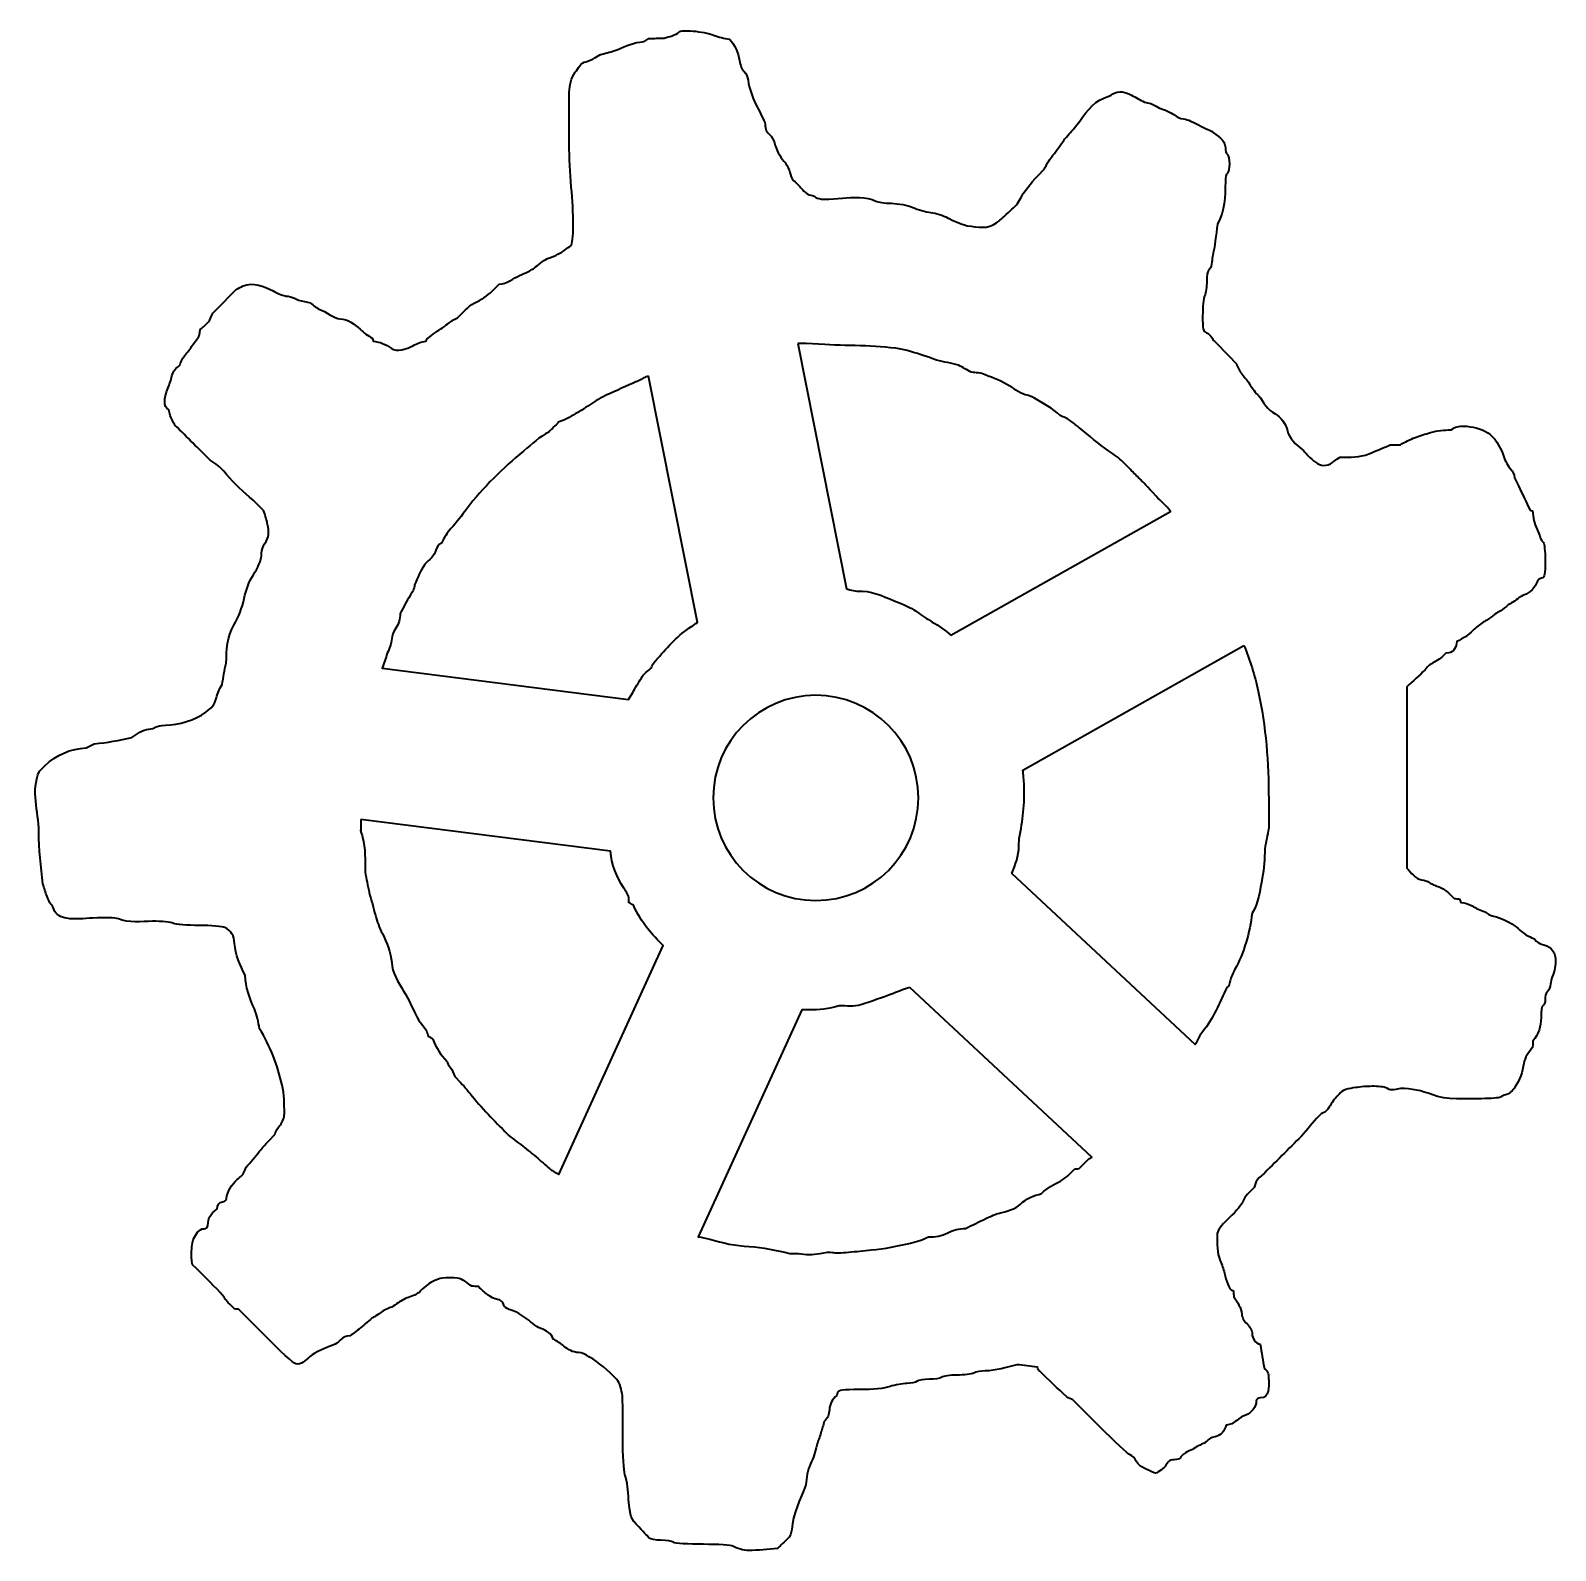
# Model space of a CAD drawing. Header units: centimetres. Extents: x -5.4 to 5.4, y -5.4 to 5.4.
import ezdxf

# ---------------------------------------------------------------- set-up
doc = ezdxf.new("R2010")
doc.units = ezdxf.units.CM
doc.header["$MEASUREMENT"] = 0
doc.layers.add('Layer 1', color=7, linetype='Continuous')

msp = doc.modelspace()

# ---------------------------------------------------------------- linework, layer by layer
at = {"layer": 'Layer 1', "lineweight": 35}
for points, knots in [([(-0.58167, 5.36506), (-0.61305, 5.37674), (-0.67861, 5.38958), (-0.72737, 5.3936), (-0.72737, 5.3936), (-0.77614, 5.39762), (-0.82064, 5.3954), (-0.82633, 5.38863), (-0.82633, 5.38863), (-0.84826, 5.36249), (-0.90017, 5.35462), (-0.93166, 5.34386), (-0.93166, 5.34386), (-0.9678, 5.34273), (-1.00394, 5.3416), (-1.04011, 5.34047), (-1.04011, 5.34047), (-1.06033, 5.32576), (-1.07993, 5.31691), (-1.10562, 5.31458), (-1.10562, 5.31458), (-1.16635, 5.30911), (-1.22699, 5.2768), (-1.28319, 5.25447), (-1.28319, 5.25447), (-1.31835, 5.24469), (-1.35356, 5.23492), (-1.38875, 5.22515), (-1.38875, 5.22515), (-1.38875, 5.22515), (-1.42386, 5.20317), (-1.42386, 5.20317), (-1.42386, 5.20317), (-1.44313, 5.19111), (-1.47191, 5.17901), (-1.48779, 5.17626), (-1.48779, 5.17626), (-1.52613, 5.16969), (-1.54158, 5.12793), (-1.56375, 5.10066), (-1.56375, 5.10066), (-1.59592, 5.06111), (-1.60021, 5.0084), (-1.60693, 4.96), (-1.60693, 4.96), (-1.60693, 4.83794), (-1.60693, 4.71588), (-1.60693, 4.59382), (-1.60693, 4.59382), (-1.60592, 4.49039), (-1.60127, 4.38935), (-1.5915, 4.28623), (-1.5915, 4.28623), (-1.58275, 4.19391), (-1.57764, 4.10378), (-1.57764, 4.01103), (-1.57764, 4.01103), (-1.57764, 3.93734), (-1.58423, 3.87786), (-1.59307, 3.8719), (-1.59307, 3.8719), (-1.60653, 3.86279), (-1.61942, 3.85302), (-1.63228, 3.84304), (-1.63228, 3.84304), (-1.66588, 3.81704), (-1.70599, 3.79703), (-1.74605, 3.78324), (-1.74605, 3.78324), (-1.78335, 3.7704), (-1.81468, 3.74334), (-1.84455, 3.71858), (-1.84455, 3.71858), (-1.87887, 3.69014), (-1.91924, 3.67759), (-1.95843, 3.65797), (-1.95843, 3.65797), (-1.98073, 3.64682), (-2.00214, 3.63479), (-2.0236, 3.62213), (-2.0236, 3.62213), (-2.04952, 3.60678), (-2.07466, 3.5998), (-2.10405, 3.59768), (-2.10405, 3.59768), (-2.12064, 3.58219), (-2.13625, 3.56583), (-2.152, 3.54946), (-2.152, 3.54946), (-2.18904, 3.5109), (-2.23275, 3.48497), (-2.28066, 3.46101), (-2.28066, 3.46101), (-2.32596, 3.43837), (-2.36332, 3.39124), (-2.40028, 3.35687), (-2.40028, 3.35687), (-2.42407, 3.3452), (-2.44682, 3.33289), (-2.46746, 3.31599), (-2.46746, 3.31599), (-2.48072, 3.30509), (-2.50379, 3.28865), (-2.51871, 3.27937), (-2.51871, 3.27937), (-2.55332, 3.25789), (-2.58446, 3.23111), (-2.616, 3.20546), (-2.616, 3.20546), (-2.6184, 3.20119), (-2.62081, 3.19689), (-2.62319, 3.19259), (-2.62319, 3.19259), (-2.6569, 3.18849), (-2.68606, 3.17534), (-2.71606, 3.15921), (-2.71606, 3.15921), (-2.75525, 3.13815), (-2.8311, 3.11123), (-2.87092, 3.14249), (-2.87092, 3.14249), (-2.90715, 3.171), (-2.95167, 3.18765), (-2.9975, 3.191), (-2.9975, 3.191), (-2.99948, 3.19837), (-3.00149, 3.20571), (-3.0035, 3.21305), (-3.0035, 3.21305), (-3.03722, 3.22991), (-3.06266, 3.25048), (-3.09081, 3.27633), (-3.09081, 3.27633), (-3.13173, 3.31387), (-3.17491, 3.34961), (-3.23421, 3.35116), (-3.23421, 3.35116), (-3.25034, 3.35158), (-3.28261, 3.36443), (-3.30593, 3.3797), (-3.30593, 3.3797), (-3.32925, 3.39497), (-3.35892, 3.4111), (-3.37183, 3.41554), (-3.37183, 3.41554), (-3.39945, 3.42503), (-3.4214, 3.445), (-3.44362, 3.46317), (-3.44362, 3.46317), (-3.47146, 3.46952), (-3.49929, 3.47587), (-3.52716, 3.48222), (-3.52716, 3.48222), (-3.52716, 3.48222), (-3.55644, 3.49686), (-3.55644, 3.49686), (-3.55644, 3.49686), (-3.57256, 3.50493), (-3.59892, 3.51185), (-3.61504, 3.51227), (-3.61504, 3.51227), (-3.63112, 3.5127), (-3.67332, 3.52917), (-3.7087, 3.54889), (-3.7087, 3.54889), (-3.77217, 3.5842), (-3.85045, 3.612), (-3.92107, 3.58473), (-3.92107, 3.58473), (-3.93698, 3.5768), (-3.95289, 3.56882), (-3.9688, 3.56089), (-3.9688, 3.56089), (-4.02422, 3.50434), (-4.07961, 3.44778), (-4.13503, 3.3912), (-4.13503, 3.3912), (-4.1454, 3.37046), (-4.15577, 3.34968), (-4.16618, 3.32893), (-4.16618, 3.32893), (-4.18573, 3.31077), (-4.20527, 3.2926), (-4.22481, 3.27443), (-4.22481, 3.27443), (-4.22481, 3.27443), (-4.22753, 3.25305), (-4.22753, 3.25305), (-4.22753, 3.25305), (-4.23148, 3.2213), (-4.25399, 3.1988), (-4.27258, 3.17311), (-4.27258, 3.17311), (-4.29061, 3.14743), (-4.30913, 3.12228), (-4.32917, 3.09815), (-4.32917, 3.09815), (-4.3492, 3.07395), (-4.36088, 3.04975), (-4.371, 3.02054), (-4.371, 3.02054), (-4.39676, 3.00025), (-4.41951, 2.98039), (-4.42639, 2.9461), (-4.42639, 2.9461), (-4.43274, 2.91424), (-4.44322, 2.88652), (-4.45567, 2.85643), (-4.45567, 2.85643), (-4.46777, 2.82725), (-4.47765, 2.7852), (-4.47765, 2.76304), (-4.47765, 2.76304), (-4.47765, 2.73531), (-4.47073, 2.71837), (-4.44837, 2.7044), (-4.44837, 2.7044), (-4.44837, 2.7044), (-4.44103, 2.67514), (-4.44103, 2.67514), (-4.44103, 2.67514), (-4.43359, 2.64543), (-4.41796, 2.61958), (-4.4024, 2.59365), (-4.4024, 2.59365), (-4.31957, 2.5112), (-4.23674, 2.42876), (-4.15387, 2.34634), (-4.15387, 2.34634), (-4.15387, 2.34634), (-4.12537, 2.32843), (-4.12537, 2.32843), (-4.12537, 2.32843), (-4.08945, 2.30584), (-4.06578, 2.27684), (-4.03826, 2.24461), (-4.03826, 2.24461), (-3.98045, 2.1768), (-3.91793, 2.11975), (-3.84939, 2.06303), (-3.84939, 2.06303), (-3.84939, 2.06303), (-3.84784, 2.06152), (-3.84784, 2.06152), (-3.84784, 2.06152), (-3.83563, 2.0493), (-3.82342, 2.0371), (-3.81125, 2.0249), (-3.81125, 2.0249), (-3.81125, 2.0249), (-3.77615, 1.98979), (-3.77615, 1.98979), (-3.77615, 1.98979), (-3.76416, 1.95722), (-3.75502, 1.92523), (-3.74687, 1.89139), (-3.74687, 1.89139), (-3.73442, 1.83964), (-3.73639, 1.79614), (-3.76807, 1.75241), (-3.76807, 1.75241), (-3.77971, 1.73629), (-3.78959, 1.70661), (-3.79001, 1.68647), (-3.79001, 1.68647), (-3.79118, 1.63123), (-3.81827, 1.5794), (-3.84784, 1.53426), (-3.84784, 1.53426), (-3.88139, 1.48298), (-3.9004, 1.42514), (-3.91299, 1.3658), (-3.91299, 1.3658), (-3.92689, 1.30029), (-3.95328, 1.23321), (-3.98701, 1.17538), (-3.98701, 1.17538), (-4.03664, 1.09013), (-4.03774, 1.00155), (-4.04035, 0.90651), (-4.04035, 0.90651), (-4.05456, 0.85618), (-4.06155, 0.8053), (-4.06941, 0.75355), (-4.06941, 0.75355), (-4.09002, 0.72521), (-4.1012, 0.69431), (-4.11023, 0.66023), (-4.11023, 0.66023), (-4.12459, 0.60589), (-4.14593, 0.58909), (-4.18671, 0.55789), (-4.18671, 0.55789), (-4.2608, 0.50124), (-4.38053, 0.46748), (-4.47232, 0.46518), (-4.47232, 0.46518), (-4.50245, 0.46441), (-4.53381, 0.45857), (-4.542, 0.45214), (-4.542, 0.45214), (-4.55018, 0.44571), (-4.57233, 0.43904), (-4.59124, 0.43732), (-4.59124, 0.43732), (-4.63552, 0.4333), (-4.67446, 0.40226), (-4.71045, 0.37869), (-4.71045, 0.37869), (-4.79963, 0.35639), (-4.88571, 0.3431), (-4.97715, 0.33321), (-4.97715, 0.33321), (-4.99669, 0.32344), (-5.01624, 0.31368), (-5.03574, 0.30394), (-5.03574, 0.30394), (-5.14426, 0.30164), (-5.25027, 0.25293), (-5.32799, 0.17792), (-5.32799, 0.17792), (-5.32799, 0.17792), (-5.36736, 0.13993), (-5.36736, 0.13993), (-5.36736, 0.13993), (-5.43008, -0.00461), (-5.37109, -0.14251), (-5.37109, -0.29169), (-5.37109, -0.29169), (-5.37109, -0.41572), (-5.35494, -0.53793), (-5.34178, -0.66123), (-5.34178, -0.66123), (-5.33247, -0.69118), (-5.32276, -0.72095), (-5.3125, -0.75063), (-5.3125, -0.75063), (-5.30389, -0.7755), (-5.29292, -0.79746), (-5.28597, -0.80376), (-5.28597, -0.80376), (-5.2787, -0.81027), (-5.27069, -0.82419), (-5.26544, -0.83943), (-5.26544, -0.83943), (-5.25097, -0.88118), (-5.21464, -0.89716), (-5.17294, -0.90483), (-5.17294, -0.90483), (-5.1118, -0.91605), (-5.04971, -0.90689), (-4.9878, -0.90338), (-4.9878, -0.90338), (-4.90017, -0.8984), (-4.82655, -0.90107), (-4.80626, -0.90994), (-4.80626, -0.90994), (-4.73507, -0.94105), (-4.64, -0.92637), (-4.56401, -0.92637), (-4.56401, -0.92637), (-4.49956, -0.92637), (-4.43257, -0.93298), (-4.4151, -0.94105), (-4.4151, -0.94105), (-4.39767, -0.9491), (-4.31527, -0.95568), (-4.23201, -0.95568), (-4.23201, -0.95568), (-4.14875, -0.95568), (-4.06687, -0.96275), (-4.05005, -0.9714), (-4.05005, -0.9714), (-4.00436, -0.99479), (-3.98503, -1.03024), (-3.98143, -1.0839), (-3.98143, -1.0839), (-3.97607, -1.1637), (-3.94199, -1.2376), (-3.90643, -1.30874), (-3.90643, -1.30874), (-3.90491, -1.39666), (-3.87475, -1.46839), (-3.84127, -1.54811), (-3.84127, -1.54811), (-3.82212, -1.59373), (-3.81252, -1.64117), (-3.80392, -1.68953), (-3.80392, -1.68953), (-3.72842, -1.81008), (-3.67515, -1.95049), (-3.64432, -2.08924), (-3.64432, -2.08924), (-3.62915, -2.15753), (-3.62816, -2.22219), (-3.62816, -2.29194), (-3.62816, -2.29194), (-3.62816, -2.31718), (-3.641, -2.35274), (-3.65666, -2.37097), (-3.65666, -2.37097), (-3.67561, -2.39298), (-3.68785, -2.41256), (-3.69642, -2.43976), (-3.69642, -2.43976), (-3.69642, -2.43976), (-3.73629, -2.48209), (-3.73629, -2.48209), (-3.73629, -2.48209), (-3.77238, -2.52038), (-3.77876, -2.52771), (-3.80392, -2.55948), (-3.80392, -2.55948), (-3.83471, -2.59843), (-3.86763, -2.63563), (-3.90036, -2.67294), (-3.90036, -2.67294), (-3.90036, -2.67294), (-3.90812, -2.69537), (-3.90812, -2.69537), (-3.90812, -2.69537), (-3.91822, -2.72448), (-3.93966, -2.73948), (-3.96242, -2.76022), (-3.96242, -2.76022), (-4.00165, -2.79599), (-4.03445, -2.8419), (-4.03841, -2.89558), (-4.03841, -2.89558), (-4.03932, -2.9081), (-4.0522, -2.91834), (-4.06698, -2.91834), (-4.06698, -2.91834), (-4.09577, -2.91834), (-4.10067, -2.94583), (-4.10607, -2.96768), (-4.10607, -2.96768), (-4.10607, -2.96768), (-4.13807, -2.99739), (-4.13807, -2.99739), (-4.13807, -2.99739), (-4.1562, -3.01425), (-4.17006, -3.04481), (-4.17006, -3.06791), (-4.17006, -3.06791), (-4.17006, -3.0978), (-4.1773, -3.10873), (-4.19705, -3.10873), (-4.19705, -3.10873), (-4.23586, -3.10873), (-4.25745, -3.15167), (-4.27258, -3.1812), (-4.27258, -3.1812), (-4.28066, -3.19689), (-4.28726, -3.24272), (-4.28726, -3.28304), (-4.28726, -3.28304), (-4.28726, -3.32339), (-4.28359, -3.35998), (-4.27914, -3.3644), (-4.27914, -3.3644), (-4.21236, -3.43036), (-4.14678, -3.49764), (-4.08067, -3.56432), (-4.08067, -3.56432), (-4.06292, -3.58765), (-4.04518, -3.61102), (-4.02744, -3.63438), (-4.02744, -3.63438), (-4.01202, -3.64904), (-3.9966, -3.66372), (-3.98119, -3.6784), (-3.98119, -3.6784), (-3.97092, -3.67941), (-3.96065, -3.68044), (-3.95039, -3.68147), (-3.95039, -3.68147), (-3.95039, -3.68147), (-3.76218, -3.87213), (-3.76218, -3.87213), (-3.76218, -3.87213), (-3.65868, -3.97701), (-3.56209, -4.06575), (-3.54752, -4.06935), (-3.54752, -4.06935), (-3.50903, -4.0788), (-3.47569, -4.04088), (-3.44913, -4.01882), (-3.44913, -4.01882), (-3.4051, -3.98236), (-3.33758, -3.95484), (-3.28318, -3.9355), (-3.28318, -3.9355), (-3.26099, -3.92759), (-3.24945, -3.91642), (-3.2327, -3.89962), (-3.2327, -3.89962), (-3.21125, -3.87822), (-3.18973, -3.87134), (-3.16098, -3.87033), (-3.16098, -3.87033), (-3.15509, -3.86547), (-3.14919, -3.86057), (-3.14327, -3.8557), (-3.14327, -3.8557), (-3.11201, -3.83377), (-3.08277, -3.81011), (-3.05416, -3.78466), (-3.05416, -3.78466), (-3.01235, -3.74746), (-3.00741, -3.7437), (-2.98826, -3.73418), (-2.98826, -3.73418), (-2.97686, -3.72849), (-2.95704, -3.71529), (-2.94423, -3.70486), (-2.94423, -3.70486), (-2.92112, -3.68597), (-2.89407, -3.67568), (-2.86651, -3.66531), (-2.86651, -3.66531), (-2.85138, -3.65554), (-2.83621, -3.64576), (-2.82108, -3.63599), (-2.82108, -3.63599), (-2.79398, -3.6162), (-2.76633, -3.60308), (-2.73472, -3.59207), (-2.73472, -3.59207), (-2.70188, -3.58072), (-2.68254, -3.57334), (-2.65862, -3.54741), (-2.65862, -3.54741), (-2.62973, -3.51606), (-2.59901, -3.49394), (-2.56049, -3.47565), (-2.56049, -3.47565), (-2.51371, -3.45351), (-2.45383, -3.45584), (-2.40221, -3.46007), (-2.40221, -3.46007), (-2.36345, -3.46327), (-2.32906, -3.49621), (-2.29686, -3.51727), (-2.29686, -3.51727), (-2.28119, -3.51831), (-2.26553, -3.51934), (-2.24987, -3.52034), (-2.24987, -3.52034), (-2.22949, -3.54072), (-2.20822, -3.5595), (-2.18573, -3.57749), (-2.18573, -3.57749), (-2.1666, -3.59284), (-2.13496, -3.60766), (-2.11546, -3.61046), (-2.11546, -3.61046), (-2.09434, -3.61345), (-2.07696, -3.62774), (-2.07254, -3.64573), (-2.07254, -3.64573), (-2.06299, -3.6846), (-2.0091, -3.68528), (-1.97962, -3.70267), (-1.97962, -3.70267), (-1.94012, -3.72606), (-1.90223, -3.74979), (-1.86733, -3.78003), (-1.86733, -3.78003), (-1.84148, -3.80244), (-1.83185, -3.80861), (-1.80878, -3.81742), (-1.80878, -3.81742), (-1.77163, -3.83157), (-1.72962, -3.85462), (-1.71967, -3.89383), (-1.71967, -3.89383), (-1.69226, -3.90748), (-1.66741, -3.92336), (-1.64355, -3.9428), (-1.64355, -3.9428), (-1.61185, -3.9686), (-1.58158, -3.98696), (-1.54102, -3.98828), (-1.54102, -3.98828), (-1.51171, -3.98924), (-1.49191, -4.00331), (-1.46628, -4.01755), (-1.46628, -4.01755), (-1.39309, -4.05829), (-1.33084, -4.11714), (-1.27157, -4.1764), (-1.27157, -4.1764), (-1.24276, -4.20524), (-1.23715, -4.25557), (-1.22765, -4.29356), (-1.22765, -4.29356), (-1.22596, -4.39468), (-1.22614, -4.49576), (-1.22614, -4.59688), (-1.22614, -4.59688), (-1.22614, -4.71369), (-1.21953, -4.82902), (-1.21146, -4.85318), (-1.21146, -4.85318), (-1.19222, -4.91094), (-1.19018, -4.96978), (-1.18468, -5.03037), (-1.18468, -5.03037), (-1.17285, -5.15999), (-1.1709, -5.16536), (-1.11221, -5.22659), (-1.11221, -5.22659), (-1.06538, -5.27548), (-1.04887, -5.29295), (-1.03839, -5.30496), (-1.03839, -5.30496), (-1.03098, -5.31342), (-0.99347, -5.32036), (-0.95505, -5.32036), (-0.95505, -5.32036), (-0.91668, -5.32036), (-0.87684, -5.32697), (-0.86663, -5.33501), (-0.86663, -5.33501), (-0.85631, -5.34308), (-0.76122, -5.34965), (-0.65424, -5.34965), (-0.65424, -5.34965), (-0.54767, -5.34965), (-0.45356, -5.35512), (-0.44504, -5.36179), (-0.44504, -5.36179), (-0.42091, -5.38076), (-0.36402, -5.39357), (-0.3327, -5.39357), (-0.3327, -5.39357), (-0.26528, -5.39357), (-0.19641, -5.38383), (-0.12918, -5.37893), (-0.12918, -5.37893), (-0.11944, -5.37409), (-0.11161, -5.3629), (-0.10412, -5.35544), (-0.10412, -5.35544), (-0.08457, -5.33591), (-0.07925, -5.33102), (-0.0561, -5.31136), (-0.0561, -5.31136), (-0.04179, -5.29919), (-0.02858, -5.26956), (-0.02684, -5.24548), (-0.02684, -5.24548), (-0.01879, -5.13742), (0.03336, -5.02812), (0.07397, -4.92843), (0.07397, -4.92843), (0.07677, -4.87583), (0.08318, -4.8268), (0.10672, -4.77844), (0.10672, -4.77844), (0.12741, -4.73589), (0.14075, -4.69253), (0.15064, -4.64659), (0.15064, -4.64659), (0.16043, -4.61731), (0.1702, -4.58804), (0.17993, -4.55875), (0.17993, -4.55875), (0.18798, -4.53147), (0.19602, -4.50428), (0.20404, -4.47705), (0.20404, -4.47705), (0.23087, -4.45596), (0.23685, -4.42797), (0.24005, -4.39379), (0.24005, -4.39379), (0.2442, -4.3496), (0.26066, -4.32116), (0.29233, -4.29314), (0.29233, -4.29314), (0.29233, -4.29314), (0.29804, -4.27216), (0.29804, -4.27216), (0.29804, -4.27216), (0.30257, -4.25565), (0.33614, -4.25117), (0.455, -4.25117), (0.455, -4.25117), (0.5476, -4.25117), (0.63121, -4.24295), (0.6706, -4.22996), (0.6706, -4.22996), (0.70603, -4.21829), (0.75966, -4.20813), (0.78977, -4.20739), (0.78977, -4.20739), (0.81993, -4.20662), (0.85264, -4.19969), (0.86245, -4.19196), (0.86245, -4.19196), (0.8723, -4.18424), (0.91148, -4.17794), (0.94955, -4.17794), (0.94955, -4.17794), (0.98765, -4.17794), (1.02721, -4.17132), (1.03742, -4.16328), (1.03742, -4.16328), (1.04769, -4.15521), (1.09656, -4.14865), (1.14606, -4.14865), (1.14606, -4.14865), (1.19554, -4.14865), (1.24919, -4.14206), (1.26533, -4.13396), (1.26533, -4.13396), (1.28145, -4.12592), (1.31767, -4.11899), (1.3459, -4.11857), (1.3459, -4.11857), (1.42255, -4.11743), (1.49552, -4.09364), (1.56984, -4.07541), (1.56984, -4.07541), (1.61898, -4.07541), (1.66867, -4.08639), (1.7173, -4.09298), (1.7173, -4.09298), (1.71915, -4.10483), (1.72542, -4.11227), (1.73402, -4.12089), (1.73402, -4.12089), (1.79625, -4.18312), (1.86141, -4.24263), (1.92526, -4.30324), (1.92526, -4.30324), (1.93963, -4.31028), (1.95399, -4.31735), (1.96839, -4.32441), (1.96839, -4.32441), (1.96839, -4.32441), (2.15878, -4.51481), (2.15878, -4.51481), (2.15878, -4.51481), (2.26348, -4.6195), (2.36092, -4.70959), (2.37526, -4.71496), (2.37526, -4.71496), (2.3896, -4.72033), (2.40902, -4.74012), (2.41842, -4.75891), (2.41842, -4.75891), (2.44212, -4.80627), (2.50258, -4.81976), (2.54613, -4.84188), (2.54613, -4.84188), (2.56634, -4.85215), (2.60606, -4.81021), (2.62384, -4.79727), (2.62384, -4.79727), (2.63781, -4.76933), (2.65199, -4.74915), (2.68752, -4.74915), (2.68752, -4.74915), (2.70927, -4.74915), (2.72837, -4.74457), (2.72988, -4.73896), (2.72988, -4.73896), (2.73806, -4.70906), (2.7915, -4.68911), (2.81786, -4.67591), (2.81786, -4.67591), (2.84535, -4.65583), (2.87395, -4.64236), (2.90575, -4.63043), (2.90575, -4.63043), (2.92612, -4.60765), (2.94629, -4.59148), (2.97785, -4.58566), (2.97785, -4.58566), (3.02338, -4.5773), (3.04513, -4.54486), (3.05646, -4.50343), (3.05646, -4.50343), (3.09006, -4.49935), (3.1039, -4.49232), (3.13123, -4.47009), (3.13123, -4.47009), (3.15303, -4.45236), (3.16959, -4.44051), (3.19618, -4.43186), (3.19618, -4.43186), (3.2346, -4.41937), (3.27037, -4.37196), (3.27037, -4.33248), (3.27037, -4.33248), (3.27037, -4.31968), (3.28289, -4.30975), (3.29897, -4.30975), (3.29897, -4.30975), (3.36753, -4.30975), (3.35824, -4.22779), (3.35824, -4.18386), (3.35824, -4.18386), (3.35824, -4.15111), (3.35745, -4.12092), (3.32898, -4.10314), (3.32898, -4.10314), (3.31694, -4.04557), (3.3072, -3.98797), (3.29808, -3.92981), (3.29808, -3.92981), (3.26328, -3.92404), (3.24108, -3.8879), (3.24108, -3.85441), (3.24108, -3.85441), (3.24108, -3.83239), (3.22574, -3.80289), (3.20447, -3.78405), (3.20447, -3.78405), (3.18433, -3.76625), (3.1675, -3.73516), (3.16708, -3.71502), (3.16708, -3.71502), (3.16613, -3.66967), (3.13459, -3.62993), (3.11078, -3.59358), (3.11078, -3.59358), (3.10972, -3.57874), (3.10863, -3.56384), (3.10752, -3.54897), (3.10752, -3.54897), (3.08069, -3.54167), (3.07969, -3.52934), (3.06873, -3.50232), (3.06873, -3.50232), (3.0581, -3.47629), (3.05005, -3.45184), (3.0441, -3.4244), (3.0441, -3.4244), (3.03741, -3.39329), (3.02717, -3.36593), (3.01481, -3.33651), (3.01481, -3.33651), (2.99031, -3.27809), (2.99211, -3.21681), (2.99211, -3.15498), (2.99211, -3.15498), (2.99211, -3.12511), (3.01449, -3.09336), (3.07998, -3.03049), (3.07998, -3.03049), (3.12832, -2.98406), (3.1715, -2.93291), (3.17594, -2.91678), (3.17594, -2.91678), (3.18774, -2.87391), (3.22307, -2.84849), (3.25418, -2.81734), (3.25418, -2.81734), (3.25418, -2.81734), (3.2623, -2.79536), (3.2623, -2.79536), (3.2623, -2.79536), (3.2623, -2.79536), (3.27037, -2.77337), (3.27037, -2.77337), (3.27037, -2.77337), (3.28183, -2.75046), (3.31178, -2.73046), (3.33049, -2.71175), (3.33049, -2.71175), (3.42322, -2.61896), (3.51601, -2.52622), (3.60875, -2.43343), (3.60875, -2.43343), (3.64735, -2.38472), (3.68759, -2.33805), (3.72977, -2.29241), (3.72977, -2.29241), (3.75411, -2.28574), (3.76163, -2.2813), (3.77708, -2.26005), (3.77708, -2.26005), (3.78882, -2.24394), (3.79999, -2.22764), (3.81084, -2.21087), (3.81084, -2.21087), (3.82158, -2.1943), (3.83182, -2.1811), (3.84158, -2.17136), (3.84158, -2.17136), (3.85137, -2.1616), (3.85942, -2.15276), (3.86577, -2.14493), (3.86577, -2.14493), (3.8895, -2.1157), (3.95355, -2.11101), (3.98806, -2.10543), (3.98806, -2.10543), (4.02846, -2.09895), (4.06701, -2.09813), (4.10796, -2.09813), (4.10796, -2.09813), (4.14892, -2.09813), (4.19163, -2.10532), (4.20284, -2.11414), (4.20284, -2.11414), (4.22817, -2.13403), (4.26648, -2.11953), (4.2941, -2.11276), (4.2941, -2.11276), (4.3671, -2.11276), (4.44806, -2.13065), (4.51532, -2.15668), (4.51532, -2.15668), (4.62507, -2.1992), (4.75408, -2.186), (4.86962, -2.186), (4.86962, -2.186), (4.93473, -2.186), (4.9948, -2.18068), (5.00305, -2.1742), (5.00305, -2.1742), (5.01131, -2.16769), (5.02723, -2.16075), (5.03843, -2.15877), (5.03843, -2.15877), (5.06888, -2.15337), (5.08944, -2.1271), (5.10656, -2.10355), (5.10656, -2.10355), (5.13992, -2.05767), (5.16042, -1.99261), (5.16894, -1.93723), (5.16894, -1.93723), (5.17601, -1.8913), (5.20371, -1.85648), (5.23147, -1.82137), (5.23147, -1.82137), (5.23147, -1.82137), (5.23223, -1.79939), (5.23223, -1.79939), (5.23223, -1.79939), (5.23223, -1.79939), (5.23303, -1.77743), (5.23303, -1.77743), (5.23303, -1.77743), (5.27382, -1.72811), (5.29158, -1.6745), (5.29158, -1.60889), (5.29158, -1.60889), (5.29158, -1.56452), (5.29817, -1.52642), (5.30626, -1.52422), (5.30626, -1.52422), (5.31431, -1.52205), (5.32089, -1.50242), (5.32089, -1.48067), (5.32089, -1.48067), (5.32089, -1.45892), (5.32616, -1.43699), (5.33254, -1.43193), (5.33254, -1.43193), (5.35685, -1.41286), (5.35791, -1.36449), (5.36482, -1.33496), (5.36482, -1.33496), (5.38355, -1.2944), (5.39413, -1.25562), (5.39413, -1.21), (5.39413, -1.21), (5.39413, -1.15174), (5.37177, -1.10724), (5.31203, -1.09406), (5.31203, -1.09406), (5.2869, -1.0885), (5.27504, -1.08554), (5.2579, -1.0666), (5.2579, -1.0666), (5.24374, -1.05101), (5.23369, -1.04474), (5.21392, -1.03728), (5.21392, -1.03728), (5.1717, -1.02146), (5.13725, -0.98246), (5.10118, -0.95568), (5.10118, -0.95568), (5.05655, -0.92489), (5.00731, -0.90433), (4.95471, -0.89054), (4.95471, -0.89054), (4.93077, -0.88425), (4.91108, -0.87313), (4.8914, -0.85882), (4.8914, -0.85882), (4.85967, -0.84686), (4.83097, -0.83461), (4.8017, -0.81731), (4.8017, -0.81731), (4.77577, -0.80199), (4.75064, -0.795), (4.72124, -0.79286), (4.72124, -0.79286), (4.71902, -0.78474), (4.71682, -0.77667), (4.7146, -0.76857), (4.7146, -0.76857), (4.70137, -0.76696), (4.68814, -0.76534), (4.67491, -0.76375), (4.67491, -0.76375), (4.67491, -0.76375), (4.64716, -0.73597), (4.64716, -0.73597), (4.64716, -0.73597), (4.61581, -0.70462), (4.57882, -0.68515), (4.5373, -0.67083), (4.5373, -0.67083), (4.52437, -0.66639), (4.50619, -0.65723), (4.4969, -0.65046), (4.4969, -0.65046), (4.48764, -0.64369), (4.46354, -0.63511), (4.44332, -0.63141), (4.44332, -0.63141), (4.39856, -0.62321), (4.36797, -0.58122), (4.33958, -0.54923), (4.33958, -0.54923), (4.33958, -0.11997), (4.33958, 0.30937), (4.33958, 0.73866), (4.33958, 0.73866), (4.383, 0.77874), (4.42642, 0.81885), (4.46986, 0.85896), (4.46986, 0.85896), (4.48904, 0.88687), (4.50251, 0.89801), (4.53379, 0.91365), (4.53379, 0.91365), (4.5667, 0.93011), (4.59072, 0.95053), (4.61634, 0.97612), (4.61634, 0.97612), (4.61634, 0.97612), (4.63623, 0.97855), (4.63623, 0.97855), (4.63623, 0.97855), (4.67518, 0.98329), (4.68994, 1.02329), (4.69428, 1.05933), (4.69428, 1.05933), (4.73762, 1.08071), (4.7736, 1.1041), (4.80826, 1.13878), (4.80826, 1.13878), (4.83059, 1.16112), (4.85425, 1.17929), (4.87997, 1.19734), (4.87997, 1.19734), (4.90476, 1.20856), (4.92616, 1.22327), (4.94741, 1.24052), (4.94741, 1.24052), (4.97027, 1.25912), (4.98559, 1.26959), (4.99133, 1.27057), (4.99133, 1.27057), (4.99712, 1.27158), (5.01104, 1.28113), (5.03123, 1.29785), (5.03123, 1.29785), (5.04999, 1.31341), (5.07025, 1.32759), (5.08248, 1.3337), (5.08248, 1.3337), (5.09359, 1.33926), (5.11322, 1.35238), (5.12603, 1.36283), (5.12603, 1.36283), (5.13979, 1.37413), (5.15905, 1.38527), (5.17307, 1.39011), (5.17307, 1.39011), (5.20884, 1.40249), (5.25308, 1.44673), (5.26319, 1.4838), (5.26319, 1.4838), (5.26822, 1.50219), (5.27613, 1.5024), (5.29414, 1.50865), (5.29414, 1.50865), (5.31706, 1.51653), (5.32089, 1.53479), (5.32089, 1.63485), (5.32089, 1.63485), (5.32089, 1.6992), (5.31515, 1.75635), (5.30809, 1.76185), (5.30809, 1.76185), (5.28906, 1.77683), (5.28425, 1.80522), (5.27695, 1.82715), (5.27695, 1.82715), (5.27695, 1.82715), (5.26308, 1.8557), (5.26308, 1.8557), (5.26308, 1.8557), (5.24247, 1.89806), (5.23467, 1.94076), (5.23128, 1.98744), (5.23128, 1.98744), (5.22543, 1.98902), (5.21959, 1.99061), (5.21371, 1.9922), (5.21371, 1.9922), (5.18598, 2.04998), (5.15823, 2.10777), (5.13047, 2.16555), (5.13047, 2.16555), (5.12121, 2.18407), (5.11198, 2.20259), (5.10275, 2.22106), (5.10275, 2.22106), (5.09909, 2.25154), (5.09444, 2.26316), (5.07332, 2.28694), (5.07332, 2.28694), (5.04575, 2.31795), (5.03345, 2.35357), (5.01988, 2.39182), (5.01988, 2.39182), (5.00199, 2.44212), (4.96003, 2.5139), (4.91312, 2.54168), (4.91312, 2.54168), (4.86266, 2.57153), (4.80165, 2.58703), (4.74334, 2.58883), (4.74334, 2.58883), (4.70844, 2.58989), (4.68177, 2.58333), (4.65436, 2.56338), (4.65436, 2.56338), (4.60282, 2.56047), (4.55622, 2.55751), (4.50648, 2.5433), (4.50648, 2.5433), (4.46968, 2.53279), (4.43404, 2.52078), (4.39816, 2.50745), (4.39816, 2.50745), (4.36149, 2.49385), (4.3272, 2.47758), (4.2941, 2.45697), (4.2941, 2.45697), (4.26968, 2.45644), (4.24528, 2.45596), (4.22086, 2.45543), (4.22086, 2.45543), (4.17038, 2.43421), (4.11987, 2.41302), (4.06939, 2.39182), (4.06939, 2.39182), (4.00483, 2.36473), (3.93522, 2.36907), (3.86688, 2.36907), (3.86688, 2.36907), (3.86688, 2.36907), (3.85349, 2.36097), (3.85349, 2.36097), (3.85349, 2.36097), (3.83899, 2.35227), (3.82589, 2.342), (3.81245, 2.33171), (3.81245, 2.33171), (3.72493, 2.26451), (3.64894, 2.37132), (3.59412, 2.42614), (3.59412, 2.42614), (3.55525, 2.45305), (3.50046, 2.50753), (3.49207, 2.55555), (3.49207, 2.55555), (3.48408, 2.60108), (3.44354, 2.65598), (3.40322, 2.67612), (3.40322, 2.67612), (3.35216, 2.70165), (3.32056, 2.76156), (3.28654, 2.80693), (3.28654, 2.80693), (3.26262, 2.82214), (3.245, 2.85773), (3.22796, 2.88017), (3.22796, 2.88017), (3.20955, 2.90694), (3.19065, 2.93319), (3.16986, 2.9582), (3.16986, 2.9582), (3.15086, 2.98117), (3.13911, 3.00381), (3.12951, 3.03151), (3.12951, 3.03151), (3.07932, 3.08358), (3.02915, 3.13568), (2.97899, 3.18775), (2.97899, 3.18775), (2.97899, 3.18775), (2.97333, 3.19096), (2.97333, 3.19096), (2.97333, 3.19096), (2.96367, 3.19643), (2.96057, 3.20836), (2.9557, 3.21813), (2.9557, 3.21813), (2.94909, 3.23132), (2.93152, 3.24632), (2.91665, 3.25146), (2.91665, 3.25146), (2.8935, 3.25947), (2.88956, 3.27701), (2.88956, 3.37229), (2.88956, 3.37229), (2.88956, 3.4336), (2.89615, 3.49802), (2.90419, 3.51548), (2.90419, 3.51548), (2.91226, 3.53291), (2.91887, 3.57824), (2.91887, 3.6162), (2.91887, 3.6162), (2.91887, 3.65413), (2.92411, 3.68933), (2.93062, 3.69441), (2.93062, 3.69441), (2.95531, 3.71382), (2.95383, 3.76014), (2.95988, 3.78988), (2.95988, 3.78988), (2.97555, 3.86692), (2.98513, 3.94351), (2.99402, 4.02158), (2.99402, 4.02158), (3.04873, 4.11683), (3.05066, 4.21797), (3.05066, 4.32412), (3.05066, 4.32412), (3.05066, 4.35132), (3.05725, 4.37873), (3.06529, 4.38508), (3.06529, 4.38508), (3.07339, 4.39139), (3.07998, 4.42107), (3.07998, 4.45098), (3.07998, 4.45098), (3.07998, 4.4809), (3.07339, 4.51056), (3.06529, 4.51688), (3.06529, 4.51688), (3.05725, 4.52323), (3.05066, 4.54574), (3.05066, 4.56687), (3.05066, 4.56687), (3.05066, 4.62271), (2.99108, 4.65002), (2.95245, 4.68208), (2.95245, 4.68208), (2.90271, 4.70639), (2.85297, 4.73066), (2.80323, 4.75493), (2.80323, 4.75493), (2.78629, 4.76344), (2.77325, 4.767), (2.75409, 4.76933), (2.75409, 4.76933), (2.72554, 4.77282), (2.70872, 4.78457), (2.68451, 4.80041), (2.68451, 4.80041), (2.65815, 4.81766), (2.63043, 4.83124), (2.61127, 4.83625), (2.61127, 4.83625), (2.59434, 4.84069), (2.57137, 4.85107), (2.56026, 4.85925), (2.56026, 4.85925), (2.53639, 4.87685), (2.50607, 4.88271), (2.47792, 4.8898), (2.47792, 4.8898), (2.44625, 4.90522), (2.41535, 4.92084), (2.385, 4.9388), (2.385, 4.9388), (2.3487, 4.96025), (2.29012, 4.97426), (2.25265, 4.94702), (2.25265, 4.94702), (2.24032, 4.93806), (2.2109, 4.92451), (2.1872, 4.91686), (2.1872, 4.91686), (2.10602, 4.89061), (2.04842, 4.79289), (1.99765, 4.72869), (1.99765, 4.72869), (1.97325, 4.69941), (1.94883, 4.67013), (1.92441, 4.64084), (1.92441, 4.64084), (1.91288, 4.63351), (1.90658, 4.61996), (1.89885, 4.60895), (1.89885, 4.60895), (1.87221, 4.57114), (1.84472, 4.53395), (1.81591, 4.49776), (1.81591, 4.49776), (1.7958, 4.47257), (1.78138, 4.44414), (1.76704, 4.41546), (1.76704, 4.41546), (1.76704, 4.41546), (1.7197, 4.3655), (1.7197, 4.3655), (1.7197, 4.3655), (1.67025, 4.31329), (1.62223, 4.25769), (1.58987, 4.19296), (1.58987, 4.19296), (1.57217, 4.15754), (1.54357, 4.13549), (1.51439, 4.10871), (1.51439, 4.10871), (1.45999, 4.05865), (1.44964, 4.04959), (1.42742, 4.03241), (1.42742, 4.03241), (1.36503, 3.98425), (1.29105, 4.00211), (1.21834, 4.01103), (1.21834, 4.01103), (1.17008, 4.02712), (1.12291, 4.04437), (1.07796, 4.0686), (1.07796, 4.0686), (1.04906, 4.0842), (0.99636, 4.10067), (0.96077, 4.10522), (0.96077, 4.10522), (0.92521, 4.10981), (0.86711, 4.12604), (0.83174, 4.14131), (0.83174, 4.14131), (0.79504, 4.15715), (0.72992, 4.16978), (0.68034, 4.1707), (0.68034, 4.1707), (0.63248, 4.17158), (0.58305, 4.17814), (0.57049, 4.18534), (0.57049, 4.18534), (0.50527, 4.22256), (0.40263, 4.21264), (0.33223, 4.20721), (0.33223, 4.20721), (0.33223, 4.20721), (0.237, 4.19991), (0.237, 4.19991), (0.237, 4.19991), (0.237, 4.19991), (0.19917, 4.19991), (0.19917, 4.19991), (0.19917, 4.19991), (0.17835, 4.19991), (0.15371, 4.20583), (0.14448, 4.21314), (0.14448, 4.21314), (0.13519, 4.22041), (0.11929, 4.22735), (0.10911, 4.22855), (0.10911, 4.22855), (0.07243, 4.23286), (0.04386, 4.27738), (0.01886, 4.30243), (0.01886, 4.30243), (-0.00842, 4.32966), (-0.00906, 4.33026), (-0.01535, 4.33379), (-0.01535, 4.33379), (-0.03033, 4.34215), (-0.03435, 4.37436), (-0.03975, 4.3903), (-0.03975, 4.3903), (-0.05012, 4.42032), (-0.06073, 4.44502), (-0.08229, 4.46929), (-0.08229, 4.46929), (-0.11494, 4.50601), (-0.13786, 4.55135), (-0.14847, 4.59946), (-0.14847, 4.59946), (-0.1527, 4.61869), (-0.16953, 4.64575), (-0.18583, 4.65958), (-0.18583, 4.65958), (-0.21289, 4.68254), (-0.2162, 4.71077), (-0.21705, 4.74336), (-0.21705, 4.74336), (-0.23824, 4.78651), (-0.25946, 4.82969), (-0.28065, 4.87287), (-0.28065, 4.87287), (-0.30745, 4.92744), (-0.32867, 4.98371), (-0.33611, 5.04421), (-0.33611, 5.04421), (-0.33886, 5.06633), (-0.3519, 5.09402), (-0.36508, 5.10566), (-0.36508, 5.10566), (-0.37826, 5.11734), (-0.39318, 5.15262), (-0.39826, 5.18409), (-0.39826, 5.18409), (-0.40794, 5.24452), (-0.42937, 5.29151), (-0.46912, 5.33695), (-0.46912, 5.33695), (-0.50954, 5.34196), (-0.54309, 5.35074), (-0.58167, 5.36506)], [0, 0, 0, 0, 0.00277008, 0.00277008, 0.00277008, 0.00277008, 0.00554017, 0.00554017, 0.00554017, 0.00554017, 0.00831025, 0.00831025, 0.00831025, 0.00831025, 0.01108033, 0.01108033, 0.01108033, 0.01108033, 0.01385042, 0.01385042, 0.01385042, 0.01385042, 0.0166205, 0.0166205, 0.0166205, 0.0166205, 0.01939058, 0.01939058, 0.01939058, 0.01939058, 0.02216066, 0.02216066, 0.02216066, 0.02216066, 0.02493075, 0.02493075, 0.02493075, 0.02493075, 0.02770083, 0.02770083, 0.02770083, 0.02770083, 0.03047091, 0.03047091, 0.03047091, 0.03047091, 0.033241, 0.033241, 0.033241, 0.033241, 0.03601108, 0.03601108, 0.03601108, 0.03601108, 0.03878116, 0.03878116, 0.03878116, 0.03878116, 0.04155125, 0.04155125, 0.04155125, 0.04155125, 0.04432133, 0.04432133, 0.04432133, 0.04432133, 0.04709141, 0.04709141, 0.04709141, 0.04709141, 0.0498615, 0.0498615, 0.0498615, 0.0498615, 0.05263158, 0.05263158, 0.05263158, 0.05263158, 0.05540166, 0.05540166, 0.05540166, 0.05540166, 0.05817175, 0.05817175, 0.05817175, 0.05817175, 0.06094183, 0.06094183, 0.06094183, 0.06094183, 0.06371191, 0.06371191, 0.06371191, 0.06371191, 0.06648199, 0.06648199, 0.06648199, 0.06648199, 0.06925208, 0.06925208, 0.06925208, 0.06925208, 0.07202216, 0.07202216, 0.07202216, 0.07202216, 0.07479224, 0.07479224, 0.07479224, 0.07479224, 0.07756233, 0.07756233, 0.07756233, 0.07756233, 0.08033241, 0.08033241, 0.08033241, 0.08033241, 0.08310249, 0.08310249, 0.08310249, 0.08310249, 0.08587258, 0.08587258, 0.08587258, 0.08587258, 0.08864266, 0.08864266, 0.08864266, 0.08864266, 0.09141274, 0.09141274, 0.09141274, 0.09141274, 0.09418283, 0.09418283, 0.09418283, 0.09418283, 0.09695291, 0.09695291, 0.09695291, 0.09695291, 0.09972299, 0.09972299, 0.09972299, 0.09972299, 0.10249307, 0.10249307, 0.10249307, 0.10249307, 0.10526316, 0.10526316, 0.10526316, 0.10526316, 0.10803324, 0.10803324, 0.10803324, 0.10803324, 0.11080332, 0.11080332, 0.11080332, 0.11080332, 0.11357341, 0.11357341, 0.11357341, 0.11357341, 0.11634349, 0.11634349, 0.11634349, 0.11634349, 0.11911357, 0.11911357, 0.11911357, 0.11911357, 0.12188366, 0.12188366, 0.12188366, 0.12188366, 0.12465374, 0.12465374, 0.12465374, 0.12465374, 0.12742382, 0.12742382, 0.12742382, 0.12742382, 0.13019391, 0.13019391, 0.13019391, 0.13019391, 0.13296399, 0.13296399, 0.13296399, 0.13296399, 0.13573407, 0.13573407, 0.13573407, 0.13573407, 0.13850416, 0.13850416, 0.13850416, 0.13850416, 0.14127424, 0.14127424, 0.14127424, 0.14127424, 0.14404432, 0.14404432, 0.14404432, 0.14404432, 0.1468144, 0.1468144, 0.1468144, 0.1468144, 0.14958449, 0.14958449, 0.14958449, 0.14958449, 0.15235457, 0.15235457, 0.15235457, 0.15235457, 0.15512465, 0.15512465, 0.15512465, 0.15512465, 0.15789474, 0.15789474, 0.15789474, 0.15789474, 0.16066482, 0.16066482, 0.16066482, 0.16066482, 0.1634349, 0.1634349, 0.1634349, 0.1634349, 0.16620499, 0.16620499, 0.16620499, 0.16620499, 0.16897507, 0.16897507, 0.16897507, 0.16897507, 0.17174515, 0.17174515, 0.17174515, 0.17174515, 0.17451524, 0.17451524, 0.17451524, 0.17451524, 0.17728532, 0.17728532, 0.17728532, 0.17728532, 0.1800554, 0.1800554, 0.1800554, 0.1800554, 0.18282548, 0.18282548, 0.18282548, 0.18282548, 0.18559557, 0.18559557, 0.18559557, 0.18559557, 0.18836565, 0.18836565, 0.18836565, 0.18836565, 0.19113573, 0.19113573, 0.19113573, 0.19113573, 0.19390582, 0.19390582, 0.19390582, 0.19390582, 0.1966759, 0.1966759, 0.1966759, 0.1966759, 0.19944598, 0.19944598, 0.19944598, 0.19944598, 0.20221607, 0.20221607, 0.20221607, 0.20221607, 0.20498615, 0.20498615, 0.20498615, 0.20498615, 0.20775623, 0.20775623, 0.20775623, 0.20775623, 0.21052632, 0.21052632, 0.21052632, 0.21052632, 0.2132964, 0.2132964, 0.2132964, 0.2132964, 0.21606648, 0.21606648, 0.21606648, 0.21606648, 0.21883657, 0.21883657, 0.21883657, 0.21883657, 0.22160665, 0.22160665, 0.22160665, 0.22160665, 0.22437673, 0.22437673, 0.22437673, 0.22437673, 0.22714681, 0.22714681, 0.22714681, 0.22714681, 0.2299169, 0.2299169, 0.2299169, 0.2299169, 0.23268698, 0.23268698, 0.23268698, 0.23268698, 0.23545706, 0.23545706, 0.23545706, 0.23545706, 0.23822715, 0.23822715, 0.23822715, 0.23822715, 0.24099723, 0.24099723, 0.24099723, 0.24099723, 0.24376731, 0.24376731, 0.24376731, 0.24376731, 0.2465374, 0.2465374, 0.2465374, 0.2465374, 0.24930748, 0.24930748, 0.24930748, 0.24930748, 0.25207756, 0.25207756, 0.25207756, 0.25207756, 0.25484765, 0.25484765, 0.25484765, 0.25484765, 0.25761773, 0.25761773, 0.25761773, 0.25761773, 0.26038781, 0.26038781, 0.26038781, 0.26038781, 0.26315789, 0.26315789, 0.26315789, 0.26315789, 0.26592798, 0.26592798, 0.26592798, 0.26592798, 0.26869806, 0.26869806, 0.26869806, 0.26869806, 0.27146814, 0.27146814, 0.27146814, 0.27146814, 0.27423823, 0.27423823, 0.27423823, 0.27423823, 0.27700831, 0.27700831, 0.27700831, 0.27700831, 0.27977839, 0.27977839, 0.27977839, 0.27977839, 0.28254848, 0.28254848, 0.28254848, 0.28254848, 0.28531856, 0.28531856, 0.28531856, 0.28531856, 0.28808864, 0.28808864, 0.28808864, 0.28808864, 0.29085873, 0.29085873, 0.29085873, 0.29085873, 0.29362881, 0.29362881, 0.29362881, 0.29362881, 0.29639889, 0.29639889, 0.29639889, 0.29639889, 0.29916898, 0.29916898, 0.29916898, 0.29916898, 0.30193906, 0.30193906, 0.30193906, 0.30193906, 0.30470914, 0.30470914, 0.30470914, 0.30470914, 0.30747922, 0.30747922, 0.30747922, 0.30747922, 0.31024931, 0.31024931, 0.31024931, 0.31024931, 0.31301939, 0.31301939, 0.31301939, 0.31301939, 0.31578947, 0.31578947, 0.31578947, 0.31578947, 0.31855956, 0.31855956, 0.31855956, 0.31855956, 0.32132964, 0.32132964, 0.32132964, 0.32132964, 0.32409972, 0.32409972, 0.32409972, 0.32409972, 0.32686981, 0.32686981, 0.32686981, 0.32686981, 0.32963989, 0.32963989, 0.32963989, 0.32963989, 0.33240997, 0.33240997, 0.33240997, 0.33240997, 0.33518006, 0.33518006, 0.33518006, 0.33518006, 0.33795014, 0.33795014, 0.33795014, 0.33795014, 0.34072022, 0.34072022, 0.34072022, 0.34072022, 0.3434903, 0.3434903, 0.3434903, 0.3434903, 0.34626039, 0.34626039, 0.34626039, 0.34626039, 0.34903047, 0.34903047, 0.34903047, 0.34903047, 0.35180055, 0.35180055, 0.35180055, 0.35180055, 0.35457064, 0.35457064, 0.35457064, 0.35457064, 0.35734072, 0.35734072, 0.35734072, 0.35734072, 0.3601108, 0.3601108, 0.3601108, 0.3601108, 0.36288089, 0.36288089, 0.36288089, 0.36288089, 0.36565097, 0.36565097, 0.36565097, 0.36565097, 0.36842105, 0.36842105, 0.36842105, 0.36842105, 0.37119114, 0.37119114, 0.37119114, 0.37119114, 0.37396122, 0.37396122, 0.37396122, 0.37396122, 0.3767313, 0.3767313, 0.3767313, 0.3767313, 0.37950139, 0.37950139, 0.37950139, 0.37950139, 0.38227147, 0.38227147, 0.38227147, 0.38227147, 0.38504155, 0.38504155, 0.38504155, 0.38504155, 0.38781163, 0.38781163, 0.38781163, 0.38781163, 0.39058172, 0.39058172, 0.39058172, 0.39058172, 0.3933518, 0.3933518, 0.3933518, 0.3933518, 0.39612188, 0.39612188, 0.39612188, 0.39612188, 0.39889197, 0.39889197, 0.39889197, 0.39889197, 0.40166205, 0.40166205, 0.40166205, 0.40166205, 0.40443213, 0.40443213, 0.40443213, 0.40443213, 0.40720222, 0.40720222, 0.40720222, 0.40720222, 0.4099723, 0.4099723, 0.4099723, 0.4099723, 0.41274238, 0.41274238, 0.41274238, 0.41274238, 0.41551247, 0.41551247, 0.41551247, 0.41551247, 0.41828255, 0.41828255, 0.41828255, 0.41828255, 0.42105263, 0.42105263, 0.42105263, 0.42105263, 0.42382271, 0.42382271, 0.42382271, 0.42382271, 0.4265928, 0.4265928, 0.4265928, 0.4265928, 0.42936288, 0.42936288, 0.42936288, 0.42936288, 0.43213296, 0.43213296, 0.43213296, 0.43213296, 0.43490305, 0.43490305, 0.43490305, 0.43490305, 0.43767313, 0.43767313, 0.43767313, 0.43767313, 0.44044321, 0.44044321, 0.44044321, 0.44044321, 0.4432133, 0.4432133, 0.4432133, 0.4432133, 0.44598338, 0.44598338, 0.44598338, 0.44598338, 0.44875346, 0.44875346, 0.44875346, 0.44875346, 0.45152355, 0.45152355, 0.45152355, 0.45152355, 0.45429363, 0.45429363, 0.45429363, 0.45429363, 0.45706371, 0.45706371, 0.45706371, 0.45706371, 0.4598338, 0.4598338, 0.4598338, 0.4598338, 0.46260388, 0.46260388, 0.46260388, 0.46260388, 0.46537396, 0.46537396, 0.46537396, 0.46537396, 0.46814404, 0.46814404, 0.46814404, 0.46814404, 0.47091413, 0.47091413, 0.47091413, 0.47091413, 0.47368421, 0.47368421, 0.47368421, 0.47368421, 0.47645429, 0.47645429, 0.47645429, 0.47645429, 0.47922438, 0.47922438, 0.47922438, 0.47922438, 0.48199446, 0.48199446, 0.48199446, 0.48199446, 0.48476454, 0.48476454, 0.48476454, 0.48476454, 0.48753463, 0.48753463, 0.48753463, 0.48753463, 0.49030471, 0.49030471, 0.49030471, 0.49030471, 0.49307479, 0.49307479, 0.49307479, 0.49307479, 0.49584488, 0.49584488, 0.49584488, 0.49584488, 0.49861496, 0.49861496, 0.49861496, 0.49861496, 0.50138504, 0.50138504, 0.50138504, 0.50138504, 0.50415512, 0.50415512, 0.50415512, 0.50415512, 0.50692521, 0.50692521, 0.50692521, 0.50692521, 0.50969529, 0.50969529, 0.50969529, 0.50969529, 0.51246537, 0.51246537, 0.51246537, 0.51246537, 0.51523546, 0.51523546, 0.51523546, 0.51523546, 0.51800554, 0.51800554, 0.51800554, 0.51800554, 0.52077562, 0.52077562, 0.52077562, 0.52077562, 0.52354571, 0.52354571, 0.52354571, 0.52354571, 0.52631579, 0.52631579, 0.52631579, 0.52631579, 0.52908587, 0.52908587, 0.52908587, 0.52908587, 0.53185596, 0.53185596, 0.53185596, 0.53185596, 0.53462604, 0.53462604, 0.53462604, 0.53462604, 0.53739612, 0.53739612, 0.53739612, 0.53739612, 0.5401662, 0.5401662, 0.5401662, 0.5401662, 0.54293629, 0.54293629, 0.54293629, 0.54293629, 0.54570637, 0.54570637, 0.54570637, 0.54570637, 0.54847645, 0.54847645, 0.54847645, 0.54847645, 0.55124654, 0.55124654, 0.55124654, 0.55124654, 0.55401662, 0.55401662, 0.55401662, 0.55401662, 0.5567867, 0.5567867, 0.5567867, 0.5567867, 0.55955679, 0.55955679, 0.55955679, 0.55955679, 0.56232687, 0.56232687, 0.56232687, 0.56232687, 0.56509695, 0.56509695, 0.56509695, 0.56509695, 0.56786704, 0.56786704, 0.56786704, 0.56786704, 0.57063712, 0.57063712, 0.57063712, 0.57063712, 0.5734072, 0.5734072, 0.5734072, 0.5734072, 0.57617729, 0.57617729, 0.57617729, 0.57617729, 0.57894737, 0.57894737, 0.57894737, 0.57894737, 0.58171745, 0.58171745, 0.58171745, 0.58171745, 0.58448753, 0.58448753, 0.58448753, 0.58448753, 0.58725762, 0.58725762, 0.58725762, 0.58725762, 0.5900277, 0.5900277, 0.5900277, 0.5900277, 0.59279778, 0.59279778, 0.59279778, 0.59279778, 0.59556787, 0.59556787, 0.59556787, 0.59556787, 0.59833795, 0.59833795, 0.59833795, 0.59833795, 0.60110803, 0.60110803, 0.60110803, 0.60110803, 0.60387812, 0.60387812, 0.60387812, 0.60387812, 0.6066482, 0.6066482, 0.6066482, 0.6066482, 0.60941828, 0.60941828, 0.60941828, 0.60941828, 0.61218837, 0.61218837, 0.61218837, 0.61218837, 0.61495845, 0.61495845, 0.61495845, 0.61495845, 0.61772853, 0.61772853, 0.61772853, 0.61772853, 0.62049861, 0.62049861, 0.62049861, 0.62049861, 0.6232687, 0.6232687, 0.6232687, 0.6232687, 0.62603878, 0.62603878, 0.62603878, 0.62603878, 0.62880886, 0.62880886, 0.62880886, 0.62880886, 0.63157895, 0.63157895, 0.63157895, 0.63157895, 0.63434903, 0.63434903, 0.63434903, 0.63434903, 0.63711911, 0.63711911, 0.63711911, 0.63711911, 0.6398892, 0.6398892, 0.6398892, 0.6398892, 0.64265928, 0.64265928, 0.64265928, 0.64265928, 0.64542936, 0.64542936, 0.64542936, 0.64542936, 0.64819945, 0.64819945, 0.64819945, 0.64819945, 0.65096953, 0.65096953, 0.65096953, 0.65096953, 0.65373961, 0.65373961, 0.65373961, 0.65373961, 0.6565097, 0.6565097, 0.6565097, 0.6565097, 0.65927978, 0.65927978, 0.65927978, 0.65927978, 0.66204986, 0.66204986, 0.66204986, 0.66204986, 0.66481994, 0.66481994, 0.66481994, 0.66481994, 0.66759003, 0.66759003, 0.66759003, 0.66759003, 0.67036011, 0.67036011, 0.67036011, 0.67036011, 0.67313019, 0.67313019, 0.67313019, 0.67313019, 0.67590028, 0.67590028, 0.67590028, 0.67590028, 0.67867036, 0.67867036, 0.67867036, 0.67867036, 0.68144044, 0.68144044, 0.68144044, 0.68144044, 0.68421053, 0.68421053, 0.68421053, 0.68421053, 0.68698061, 0.68698061, 0.68698061, 0.68698061, 0.68975069, 0.68975069, 0.68975069, 0.68975069, 0.69252078, 0.69252078, 0.69252078, 0.69252078, 0.69529086, 0.69529086, 0.69529086, 0.69529086, 0.69806094, 0.69806094, 0.69806094, 0.69806094, 0.70083102, 0.70083102, 0.70083102, 0.70083102, 0.70360111, 0.70360111, 0.70360111, 0.70360111, 0.70637119, 0.70637119, 0.70637119, 0.70637119, 0.70914127, 0.70914127, 0.70914127, 0.70914127, 0.71191136, 0.71191136, 0.71191136, 0.71191136, 0.71468144, 0.71468144, 0.71468144, 0.71468144, 0.71745152, 0.71745152, 0.71745152, 0.71745152, 0.72022161, 0.72022161, 0.72022161, 0.72022161, 0.72299169, 0.72299169, 0.72299169, 0.72299169, 0.72576177, 0.72576177, 0.72576177, 0.72576177, 0.72853186, 0.72853186, 0.72853186, 0.72853186, 0.73130194, 0.73130194, 0.73130194, 0.73130194, 0.73407202, 0.73407202, 0.73407202, 0.73407202, 0.73684211, 0.73684211, 0.73684211, 0.73684211, 0.73961219, 0.73961219, 0.73961219, 0.73961219, 0.74238227, 0.74238227, 0.74238227, 0.74238227, 0.74515235, 0.74515235, 0.74515235, 0.74515235, 0.74792244, 0.74792244, 0.74792244, 0.74792244, 0.75069252, 0.75069252, 0.75069252, 0.75069252, 0.7534626, 0.7534626, 0.7534626, 0.7534626, 0.75623269, 0.75623269, 0.75623269, 0.75623269, 0.75900277, 0.75900277, 0.75900277, 0.75900277, 0.76177285, 0.76177285, 0.76177285, 0.76177285, 0.76454294, 0.76454294, 0.76454294, 0.76454294, 0.76731302, 0.76731302, 0.76731302, 0.76731302, 0.7700831, 0.7700831, 0.7700831, 0.7700831, 0.77285319, 0.77285319, 0.77285319, 0.77285319, 0.77562327, 0.77562327, 0.77562327, 0.77562327, 0.77839335, 0.77839335, 0.77839335, 0.77839335, 0.78116343, 0.78116343, 0.78116343, 0.78116343, 0.78393352, 0.78393352, 0.78393352, 0.78393352, 0.7867036, 0.7867036, 0.7867036, 0.7867036, 0.78947368, 0.78947368, 0.78947368, 0.78947368, 0.79224377, 0.79224377, 0.79224377, 0.79224377, 0.79501385, 0.79501385, 0.79501385, 0.79501385, 0.79778393, 0.79778393, 0.79778393, 0.79778393, 0.80055402, 0.80055402, 0.80055402, 0.80055402, 0.8033241, 0.8033241, 0.8033241, 0.8033241, 0.80609418, 0.80609418, 0.80609418, 0.80609418, 0.80886427, 0.80886427, 0.80886427, 0.80886427, 0.81163435, 0.81163435, 0.81163435, 0.81163435, 0.81440443, 0.81440443, 0.81440443, 0.81440443, 0.81717452, 0.81717452, 0.81717452, 0.81717452, 0.8199446, 0.8199446, 0.8199446, 0.8199446, 0.82271468, 0.82271468, 0.82271468, 0.82271468, 0.82548476, 0.82548476, 0.82548476, 0.82548476, 0.82825485, 0.82825485, 0.82825485, 0.82825485, 0.83102493, 0.83102493, 0.83102493, 0.83102493, 0.83379501, 0.83379501, 0.83379501, 0.83379501, 0.8365651, 0.8365651, 0.8365651, 0.8365651, 0.83933518, 0.83933518, 0.83933518, 0.83933518, 0.84210526, 0.84210526, 0.84210526, 0.84210526, 0.84487535, 0.84487535, 0.84487535, 0.84487535, 0.84764543, 0.84764543, 0.84764543, 0.84764543, 0.85041551, 0.85041551, 0.85041551, 0.85041551, 0.8531856, 0.8531856, 0.8531856, 0.8531856, 0.85595568, 0.85595568, 0.85595568, 0.85595568, 0.85872576, 0.85872576, 0.85872576, 0.85872576, 0.86149584, 0.86149584, 0.86149584, 0.86149584, 0.86426593, 0.86426593, 0.86426593, 0.86426593, 0.86703601, 0.86703601, 0.86703601, 0.86703601, 0.86980609, 0.86980609, 0.86980609, 0.86980609, 0.87257618, 0.87257618, 0.87257618, 0.87257618, 0.87534626, 0.87534626, 0.87534626, 0.87534626, 0.87811634, 0.87811634, 0.87811634, 0.87811634, 0.88088643, 0.88088643, 0.88088643, 0.88088643, 0.88365651, 0.88365651, 0.88365651, 0.88365651, 0.88642659, 0.88642659, 0.88642659, 0.88642659, 0.88919668, 0.88919668, 0.88919668, 0.88919668, 0.89196676, 0.89196676, 0.89196676, 0.89196676, 0.89473684, 0.89473684, 0.89473684, 0.89473684, 0.89750693, 0.89750693, 0.89750693, 0.89750693, 0.90027701, 0.90027701, 0.90027701, 0.90027701, 0.90304709, 0.90304709, 0.90304709, 0.90304709, 0.90581717, 0.90581717, 0.90581717, 0.90581717, 0.90858726, 0.90858726, 0.90858726, 0.90858726, 0.91135734, 0.91135734, 0.91135734, 0.91135734, 0.91412742, 0.91412742, 0.91412742, 0.91412742, 0.91689751, 0.91689751, 0.91689751, 0.91689751, 0.91966759, 0.91966759, 0.91966759, 0.91966759, 0.92243767, 0.92243767, 0.92243767, 0.92243767, 0.92520776, 0.92520776, 0.92520776, 0.92520776, 0.92797784, 0.92797784, 0.92797784, 0.92797784, 0.93074792, 0.93074792, 0.93074792, 0.93074792, 0.93351801, 0.93351801, 0.93351801, 0.93351801, 0.93628809, 0.93628809, 0.93628809, 0.93628809, 0.93905817, 0.93905817, 0.93905817, 0.93905817, 0.94182825, 0.94182825, 0.94182825, 0.94182825, 0.94459834, 0.94459834, 0.94459834, 0.94459834, 0.94736842, 0.94736842, 0.94736842, 0.94736842, 0.9501385, 0.9501385, 0.9501385, 0.9501385, 0.95290859, 0.95290859, 0.95290859, 0.95290859, 0.95567867, 0.95567867, 0.95567867, 0.95567867, 0.95844875, 0.95844875, 0.95844875, 0.95844875, 0.96121884, 0.96121884, 0.96121884, 0.96121884, 0.96398892, 0.96398892, 0.96398892, 0.96398892, 0.966759, 0.966759, 0.966759, 0.966759, 0.96952909, 0.96952909, 0.96952909, 0.96952909, 0.97229917, 0.97229917, 0.97229917, 0.97229917, 0.97506925, 0.97506925, 0.97506925, 0.97506925, 0.97783934, 0.97783934, 0.97783934, 0.97783934, 0.98060942, 0.98060942, 0.98060942, 0.98060942, 0.9833795, 0.9833795, 0.9833795, 0.9833795, 0.98614958, 0.98614958, 0.98614958, 0.98614958, 0.98891967, 0.98891967, 0.98891967, 0.98891967, 0.99168975, 0.99168975, 0.99168975, 0.99168975, 0.99445983, 0.99445983, 0.99445983, 0.99445983, 1, 1, 1, 1]), ([(0.01547, 3.17463), (0.0356, 3.17463), (0.05577, 3.17463), (0.0759, 3.17463), (0.0759, 3.17463), (0.0759, 3.17463), (0.20769, 3.16733), (0.20769, 3.16733), (0.20769, 3.16733), (0.39972, 3.15664), (0.59268, 3.16701), (0.78199, 3.12916), (0.78199, 3.12916), (0.85624, 3.10721), (0.92945, 3.0852), (1.0017, 3.05747), (1.0017, 3.05747), (1.05372, 3.04548), (1.10579, 3.03352), (1.15783, 3.02156), (1.15783, 3.02156), (1.18776, 3.00473), (1.21771, 2.98794), (1.24761, 2.97111), (1.24761, 2.97111), (1.28147, 2.96942), (1.31394, 2.96621), (1.3459, 2.9534), (1.3459, 2.9534), (1.40546, 2.92959), (1.46562, 2.90627), (1.52087, 2.8736), (1.52087, 2.8736), (1.55513, 2.85336), (1.60437, 2.81113), (1.64459, 2.80926), (1.64459, 2.80926), (1.65348, 2.80883), (1.67655, 2.7986), (1.69586, 2.7865), (1.69586, 2.7865), (1.75878, 2.74711), (1.82667, 2.71959), (1.87742, 2.66355), (1.87742, 2.66355), (1.9047, 2.65339), (1.93103, 2.64268), (1.95434, 2.62468), (1.95434, 2.62468), (1.97526, 2.60857), (1.99593, 2.59217), (2.01657, 2.57566), (2.01657, 2.57566), (2.08448, 2.52136), (2.15037, 2.46257), (2.22239, 2.41379), (2.22239, 2.41379), (2.25805, 2.3896), (2.2952, 2.36293), (2.32568, 2.33248), (2.32568, 2.33248), (2.33055, 2.32761), (2.35759, 2.30054), (2.38579, 2.27234), (2.38579, 2.27234), (2.40775, 2.25038), (2.42974, 2.22842), (2.45167, 2.20643), (2.45167, 2.20643), (2.46146, 2.19667), (2.49758, 2.15814), (2.56002, 2.09078), (2.56002, 2.09078), (2.59026, 2.05819), (2.63471, 2.02387), (2.66159, 1.9832), (2.66159, 1.9832), (2.66159, 1.9832), (1.1033, 1.1041), (1.1033, 1.1041), (1.1033, 1.1041), (1.06198, 1.13995), (1.01835, 1.17244), (0.97085, 1.19734), (0.97085, 1.19734), (0.93402, 1.22189), (0.89539, 1.24337), (0.861, 1.27137), (0.861, 1.27137), (0.84171, 1.28706), (0.78308, 1.31637), (0.73072, 1.33651), (0.73072, 1.33651), (0.64986, 1.3676), (0.56265, 1.41514), (0.47439, 1.41628), (0.47439, 1.41628), (0.43669, 1.41678), (0.40758, 1.4198), (0.37189, 1.4317), (0.37189, 1.4317), (0.36853, 1.43282), (0.36517, 1.43385), (0.36186, 1.43477), (0.36186, 1.43477), (0.36186, 1.43477), (0.01547, 3.17463), (0.01547, 3.17463)], [0, 0, 0, 0, 0.03571429, 0.03571429, 0.03571429, 0.03571429, 0.07142857, 0.07142857, 0.07142857, 0.07142857, 0.10714286, 0.10714286, 0.10714286, 0.10714286, 0.14285714, 0.14285714, 0.14285714, 0.14285714, 0.17857143, 0.17857143, 0.17857143, 0.17857143, 0.21428571, 0.21428571, 0.21428571, 0.21428571, 0.25, 0.25, 0.25, 0.25, 0.28571429, 0.28571429, 0.28571429, 0.28571429, 0.32142857, 0.32142857, 0.32142857, 0.32142857, 0.35714286, 0.35714286, 0.35714286, 0.35714286, 0.39285714, 0.39285714, 0.39285714, 0.39285714, 0.42857143, 0.42857143, 0.42857143, 0.42857143, 0.46428571, 0.46428571, 0.46428571, 0.46428571, 0.5, 0.5, 0.5, 0.5, 0.53571429, 0.53571429, 0.53571429, 0.53571429, 0.57142857, 0.57142857, 0.57142857, 0.57142857, 0.60714286, 0.60714286, 0.60714286, 0.60714286, 0.64285714, 0.64285714, 0.64285714, 0.64285714, 0.67857143, 0.67857143, 0.67857143, 0.67857143, 0.71428571, 0.71428571, 0.71428571, 0.71428571, 0.75, 0.75, 0.75, 0.75, 0.78571429, 0.78571429, 0.78571429, 0.78571429, 0.82142857, 0.82142857, 0.82142857, 0.82142857, 0.85714286, 0.85714286, 0.85714286, 0.85714286, 0.89285714, 0.89285714, 0.89285714, 0.89285714, 0.92857143, 0.92857143, 0.92857143, 0.92857143, 1, 1, 1, 1]), ([(-1.04474, 2.94455), (-1.04474, 2.94455), (-0.69655, 1.19559), (-0.69655, 1.19559), (-0.69655, 1.19559), (-0.70957, 1.18564), (-0.72716, 1.17331), (-0.73957, 1.16564), (-0.73957, 1.16564), (-0.82916, 1.11021), (-0.9088, 1.02112), (-0.97714, 0.94106), (-0.97714, 0.94106), (-0.99439, 0.92079), (-1.01789, 0.90079), (-1.02262, 0.87359), (-1.02262, 0.87359), (-1.04384, 0.85232), (-1.08088, 0.82718), (-1.0943, 0.80036), (-1.0943, 0.80036), (-1.11544, 0.7666), (-1.13661, 0.73347), (-1.15441, 0.69786), (-1.15441, 0.69786), (-1.15441, 0.69786), (-1.18553, 0.64843), (-1.18553, 0.64843), (-1.18553, 0.64843), (-1.18553, 0.64843), (-2.93502, 0.87005), (-2.93502, 0.87005), (-2.93502, 0.87005), (-2.92246, 0.90542), (-2.90994, 0.94077), (-2.89735, 0.97612), (-2.89735, 0.97612), (-2.88401, 1.00954), (-2.86835, 1.04372), (-2.86651, 1.08018), (-2.86651, 1.08018), (-2.8657, 1.09711), (-2.85251, 1.13011), (-2.83723, 1.15342), (-2.83723, 1.15342), (-2.81557, 1.18652), (-2.8083, 1.21919), (-2.8064, 1.2575), (-2.8064, 1.2575), (-2.78446, 1.30137), (-2.76227, 1.34497), (-2.73548, 1.38622), (-2.73548, 1.38622), (-2.71966, 1.41064), (-2.70659, 1.43366), (-2.70389, 1.46253), (-2.70389, 1.46253), (-2.68222, 1.51304), (-2.66124, 1.56315), (-2.63066, 1.609), (-2.63066, 1.609), (-2.59949, 1.64014), (-2.56422, 1.6656), (-2.55239, 1.70846), (-2.55239, 1.70846), (-2.54461, 1.73666), (-2.53715, 1.74225), (-2.51329, 1.75738), (-2.51329, 1.75738), (-2.49408, 1.79577), (-2.4745, 1.82948), (-2.4459, 1.86208), (-2.4459, 1.86208), (-2.40653, 1.907), (-2.36927, 1.95362), (-2.33348, 2.00141), (-2.33348, 2.00141), (-2.21955, 2.15322), (-2.07656, 2.29081), (-1.93067, 2.41151), (-1.93067, 2.41151), (-1.92967, 2.41252), (-1.92866, 2.41355), (-1.92763, 2.41453), (-1.92763, 2.41453), (-1.87151, 2.45945), (-1.81629, 2.51417), (-1.75184, 2.54637), (-1.75184, 2.54637), (-1.72845, 2.56976), (-1.70506, 2.59315), (-1.68167, 2.61654), (-1.68167, 2.61654), (-1.64072, 2.63376), (-1.60058, 2.65032), (-1.56452, 2.67665), (-1.56452, 2.67665), (-1.53814, 2.68988), (-1.51406, 2.70387), (-1.48977, 2.7206), (-1.48977, 2.7206), (-1.45072, 2.7466), (-1.41262, 2.77356), (-1.37105, 2.79536), (-1.37105, 2.79536), (-1.29843, 2.82838), (-1.22588, 2.86154), (-1.15293, 2.89385), (-1.15293, 2.89385), (-1.12676, 2.90546), (-1.1011, 2.91537), (-1.07803, 2.93216), (-1.07803, 2.93216), (-1.06697, 2.93629), (-1.05586, 2.94042), (-1.04474, 2.94455)], [0, 0, 0, 0, 0.03333333, 0.03333333, 0.03333333, 0.03333333, 0.06666667, 0.06666667, 0.06666667, 0.06666667, 0.1, 0.1, 0.1, 0.1, 0.13333333, 0.13333333, 0.13333333, 0.13333333, 0.16666667, 0.16666667, 0.16666667, 0.16666667, 0.2, 0.2, 0.2, 0.2, 0.23333333, 0.23333333, 0.23333333, 0.23333333, 0.26666667, 0.26666667, 0.26666667, 0.26666667, 0.3, 0.3, 0.3, 0.3, 0.33333333, 0.33333333, 0.33333333, 0.33333333, 0.36666667, 0.36666667, 0.36666667, 0.36666667, 0.4, 0.4, 0.4, 0.4, 0.43333333, 0.43333333, 0.43333333, 0.43333333, 0.46666667, 0.46666667, 0.46666667, 0.46666667, 0.5, 0.5, 0.5, 0.5, 0.53333333, 0.53333333, 0.53333333, 0.53333333, 0.56666667, 0.56666667, 0.56666667, 0.56666667, 0.6, 0.6, 0.6, 0.6, 0.63333333, 0.63333333, 0.63333333, 0.63333333, 0.66666667, 0.66666667, 0.66666667, 0.66666667, 0.7, 0.7, 0.7, 0.7, 0.73333333, 0.73333333, 0.73333333, 0.73333333, 0.76666667, 0.76666667, 0.76666667, 0.76666667, 0.8, 0.8, 0.8, 0.8, 0.83333333, 0.83333333, 0.83333333, 0.83333333, 0.86666667, 0.86666667, 0.86666667, 0.86666667, 0.9, 0.9, 0.9, 0.9, 0.93333333, 0.93333333, 0.93333333, 0.93333333, 1, 1, 1, 1]), ([(3.18266, 1.03179), (3.18266, 1.03179), (1.61408, 0.14684), (1.61408, 0.14684), (1.61408, 0.14684), (1.618, 0.11305), (1.62093, 0.07656), (1.62265, 0.03875), (1.62265, 0.03875), (1.6285, -0.09092), (1.61228, -0.21263), (1.58754, -0.33899), (1.58754, -0.33899), (1.58754, -0.33899), (1.58604, -0.3918), (1.58604, -0.3918), (1.58604, -0.3918), (1.584, -0.46142), (1.5623, -0.52552), (1.53439, -0.5877), (1.53439, -0.5877), (1.53439, -0.5877), (2.83738, -1.8019), (2.83738, -1.8019), (2.83738, -1.8019), (2.84003, -1.7965), (2.84257, -1.79097), (2.84492, -1.78536), (2.84492, -1.78536), (2.8572, -1.7561), (2.8703, -1.73462), (2.89033, -1.70996), (2.89033, -1.70996), (2.96438, -1.61891), (3.01148, -1.50152), (3.0617, -1.39688), (3.0617, -1.39688), (3.07977, -1.38788), (3.07921, -1.36753), (3.0844, -1.34854), (3.0844, -1.34854), (3.09085, -1.32499), (3.10535, -1.28988), (3.11657, -1.27059), (3.11657, -1.27059), (3.18571, -1.1519), (3.22254, -1.00349), (3.24108, -0.86932), (3.24108, -0.86932), (3.28678, -0.79603), (3.29606, -0.70391), (3.31279, -0.62035), (3.31279, -0.62035), (3.32686, -0.55), (3.3289, -0.48277), (3.33057, -0.41114), (3.33057, -0.41114), (3.3398, -0.36267), (3.34901, -0.31423), (3.35824, -0.26576), (3.35824, -0.26576), (3.35824, -0.19768), (3.35824, -0.12955), (3.35824, -0.06147), (3.35824, -0.06147), (3.35824, 0.19689), (3.33956, 0.45592), (3.2835, 0.70823), (3.2835, 0.70823), (3.25908, 0.818), (3.22743, 0.9282), (3.18266, 1.03179)], [0, 0, 0, 0, 0.05263158, 0.05263158, 0.05263158, 0.05263158, 0.10526316, 0.10526316, 0.10526316, 0.10526316, 0.15789474, 0.15789474, 0.15789474, 0.15789474, 0.21052632, 0.21052632, 0.21052632, 0.21052632, 0.26315789, 0.26315789, 0.26315789, 0.26315789, 0.31578947, 0.31578947, 0.31578947, 0.31578947, 0.36842105, 0.36842105, 0.36842105, 0.36842105, 0.42105263, 0.42105263, 0.42105263, 0.42105263, 0.47368421, 0.47368421, 0.47368421, 0.47368421, 0.52631579, 0.52631579, 0.52631579, 0.52631579, 0.57894737, 0.57894737, 0.57894737, 0.57894737, 0.63157895, 0.63157895, 0.63157895, 0.63157895, 0.68421053, 0.68421053, 0.68421053, 0.68421053, 0.73684211, 0.73684211, 0.73684211, 0.73684211, 0.78947368, 0.78947368, 0.78947368, 0.78947368, 0.84210526, 0.84210526, 0.84210526, 0.84210526, 0.89473684, 0.89473684, 0.89473684, 0.89473684, 1, 1, 1, 1]), ([(0.14374, -0.77899), (-0.25861, -0.77899), (-0.58474, -0.45284), (-0.58474, -0.05049), (-0.58474, -0.05049), (-0.58474, 0.35183), (-0.25861, 0.67799), (0.14374, 0.67799), (0.14374, 0.67799), (0.54609, 0.67799), (0.87222, 0.35183), (0.87222, -0.05049), (0.87222, -0.05049), (0.87222, -0.45284), (0.54609, -0.77899), (0.14374, -0.77899)], [0, 0, 0, 0, 0.2, 0.2, 0.2, 0.2, 0.4, 0.4, 0.4, 0.4, 0.6, 0.6, 0.6, 0.6, 1, 1, 1, 1]), ([(-3.08622, -0.20416), (-3.08622, -0.20416), (-1.31327, -0.42874), (-1.31327, -0.42874), (-1.31327, -0.42874), (-1.30734, -0.52259), (-1.2681, -0.61183), (-1.21879, -0.69205), (-1.21879, -0.69205), (-1.20259, -0.71838), (-1.18405, -0.74), (-1.18296, -0.77108), (-1.18296, -0.77108), (-1.18296, -0.77108), (-1.18217, -0.79302), (-1.18217, -0.79302), (-1.18217, -0.79302), (-1.17185, -0.79958), (-1.1615, -0.80611), (-1.15116, -0.81268), (-1.15116, -0.81268), (-1.12115, -0.87271), (-1.09189, -0.92518), (-1.05038, -0.97767), (-1.05038, -0.97767), (-1.01664, -1.02032), (-0.97897, -1.06051), (-0.93954, -1.09909), (-0.93954, -1.09909), (-0.93954, -1.09909), (-1.68112, -2.72413), (-1.68112, -2.72413), (-1.68112, -2.72413), (-1.69416, -2.71458), (-1.70588, -2.70699), (-1.71398, -2.70297), (-1.71398, -2.70297), (-1.73319, -2.69347), (-1.73811, -2.68966), (-1.77991, -2.65248), (-1.77991, -2.65248), (-1.796, -2.63817), (-1.81291, -2.62444), (-1.82815, -2.60922), (-1.82815, -2.60922), (-1.86421, -2.58038), (-1.90025, -2.55152), (-1.93649, -2.52286), (-1.93649, -2.52286), (-1.97253, -2.49434), (-2.01381, -2.46749), (-2.04635, -2.435), (-2.04635, -2.435), (-2.13747, -2.34385), (-2.22997, -2.2505), (-2.30998, -2.14938), (-2.30998, -2.14938), (-2.33517, -2.11752), (-2.34141, -2.11038), (-2.37771, -2.07185), (-2.37771, -2.07185), (-2.37771, -2.07185), (-2.41767, -2.02942), (-2.41767, -2.02942), (-2.41767, -2.02942), (-2.426, -2.00534), (-2.43529, -1.98277), (-2.45108, -1.96237), (-2.45108, -1.96237), (-2.46111, -1.94946), (-2.46981, -1.93692), (-2.47259, -1.92083), (-2.47259, -1.92083), (-2.52038, -1.87305), (-2.5512, -1.82664), (-2.57361, -1.76277), (-2.57361, -1.76277), (-2.58488, -1.75552), (-2.59615, -1.74822), (-2.60742, -1.74094), (-2.60742, -1.74094), (-2.61491, -1.71144), (-2.62647, -1.69014), (-2.64605, -1.66604), (-2.64605, -1.66604), (-2.64605, -1.66604), (-2.6746, -1.63095), (-2.6746, -1.63095), (-2.6746, -1.63095), (-2.71019, -1.55973), (-2.74347, -1.48686), (-2.78446, -1.41857), (-2.78446, -1.41857), (-2.81945, -1.36023), (-2.86309, -1.28874), (-2.86651, -1.21931), (-2.86651, -1.21931), (-2.87008, -1.14806), (-2.90151, -1.0775), (-2.93245, -1.01426), (-2.93245, -1.01426), (-2.95379, -0.97069), (-2.97041, -0.931), (-2.98215, -0.88398), (-2.98215, -0.88398), (-2.99567, -0.82993), (-3.0108, -0.77645), (-3.02611, -0.72285), (-3.02611, -0.72285), (-3.03588, -0.67403), (-3.04565, -0.62525), (-3.05539, -0.57643), (-3.05539, -0.57643), (-3.05606, -0.49539), (-3.05031, -0.40882), (-3.0731, -0.33029), (-3.0731, -0.33029), (-3.07532, -0.32259), (-3.09236, -0.27462), (-3.08622, -0.27462), (-3.08622, -0.27462), (-3.08622, -0.27462), (-3.08622, -0.20416), (-3.08622, -0.20416)], [0, 0, 0, 0, 0.03125, 0.03125, 0.03125, 0.03125, 0.0625, 0.0625, 0.0625, 0.0625, 0.09375, 0.09375, 0.09375, 0.09375, 0.125, 0.125, 0.125, 0.125, 0.15625, 0.15625, 0.15625, 0.15625, 0.1875, 0.1875, 0.1875, 0.1875, 0.21875, 0.21875, 0.21875, 0.21875, 0.25, 0.25, 0.25, 0.25, 0.28125, 0.28125, 0.28125, 0.28125, 0.3125, 0.3125, 0.3125, 0.3125, 0.34375, 0.34375, 0.34375, 0.34375, 0.375, 0.375, 0.375, 0.375, 0.40625, 0.40625, 0.40625, 0.40625, 0.4375, 0.4375, 0.4375, 0.4375, 0.46875, 0.46875, 0.46875, 0.46875, 0.5, 0.5, 0.5, 0.5, 0.53125, 0.53125, 0.53125, 0.53125, 0.5625, 0.5625, 0.5625, 0.5625, 0.59375, 0.59375, 0.59375, 0.59375, 0.625, 0.625, 0.625, 0.625, 0.65625, 0.65625, 0.65625, 0.65625, 0.6875, 0.6875, 0.6875, 0.6875, 0.71875, 0.71875, 0.71875, 0.71875, 0.75, 0.75, 0.75, 0.75, 0.78125, 0.78125, 0.78125, 0.78125, 0.8125, 0.8125, 0.8125, 0.8125, 0.84375, 0.84375, 0.84375, 0.84375, 0.875, 0.875, 0.875, 0.875, 0.90625, 0.90625, 0.90625, 0.90625, 0.9375, 0.9375, 0.9375, 0.9375, 1, 1, 1, 1]), ([(0.81017, -1.39547), (0.81017, -1.39547), (2.10353, -2.6007), (2.10353, -2.6007), (2.10353, -2.6007), (2.0966, -2.60483), (2.08959, -2.60867), (2.08247, -2.61227), (2.08247, -2.61227), (2.05908, -2.63566), (2.0357, -2.65904), (2.01231, -2.68243), (2.01231, -2.68243), (2.00151, -2.68347), (1.99074, -2.68447), (1.97995, -2.6855), (1.97995, -2.6855), (1.94801, -2.71744), (1.92002, -2.75041), (1.87972, -2.7711), (1.87972, -2.7711), (1.82977, -2.79671), (1.78471, -2.81843), (1.74561, -2.85973), (1.74561, -2.85973), (1.69401, -2.87399), (1.63469, -2.8946), (1.59696, -2.93442), (1.59696, -2.93442), (1.56318, -2.97012), (1.49393, -2.98797), (1.44687, -2.99888), (1.44687, -2.99888), (1.42591, -3.00374), (1.38305, -3.02057), (1.35169, -3.03626), (1.35169, -3.03626), (1.30357, -3.06034), (1.2552, -3.08383), (1.20673, -3.10717), (1.20673, -3.10717), (1.16162, -3.10902), (1.12122, -3.1154), (1.08071, -3.13802), (1.08071, -3.13802), (1.03679, -3.16252), (0.99181, -3.16649), (0.9431, -3.16734), (0.9431, -3.16734), (0.90238, -3.18665), (0.86126, -3.2012), (0.81708, -3.21126), (0.81708, -3.21126), (0.72468, -3.23226), (0.63208, -3.25121), (0.53773, -3.2601), (0.53773, -3.2601), (0.48399, -3.26515), (0.43031, -3.27031), (0.3766, -3.27552), (0.3766, -3.27552), (0.32567, -3.28047), (0.27413, -3.28121), (0.26203, -3.27714), (0.26203, -3.27714), (0.24997, -3.27312), (0.21041, -3.27645), (0.17414, -3.28449), (0.17414, -3.28449), (0.12159, -3.29616), (0.07251, -3.29317), (0.02036, -3.28449), (0.02036, -3.28449), (-0.00019, -3.28449), (-0.02073, -3.28449), (-0.04128, -3.28449), (-0.04128, -3.28449), (-0.13638, -3.26113), (-0.2308, -3.24121), (-0.32904, -3.23602), (-0.32904, -3.23602), (-0.42556, -3.23094), (-0.517, -3.20948), (-0.60945, -3.18348), (-0.60945, -3.18348), (-0.63638, -3.1775), (-0.66335, -3.17149), (-0.69025, -3.16554), (-0.69025, -3.16554), (-0.69025, -3.16554), (0.04465, -1.55518), (0.04465, -1.55518), (0.04465, -1.55518), (0.0596, -1.55581), (0.07484, -1.55618), (0.08966, -1.55618), (0.08966, -1.55618), (0.16583, -1.55618), (0.2374, -1.54737), (0.31024, -1.52692), (0.31024, -1.52692), (0.36062, -1.52692), (0.4152, -1.53406), (0.46346, -1.5188), (0.46346, -1.5188), (0.54138, -1.49416), (0.61927, -1.46834), (0.69513, -1.43802), (0.69513, -1.43802), (0.73315, -1.42278), (0.77146, -1.40894), (0.81017, -1.39547)], [0, 0, 0, 0, 0.03448276, 0.03448276, 0.03448276, 0.03448276, 0.06896552, 0.06896552, 0.06896552, 0.06896552, 0.10344828, 0.10344828, 0.10344828, 0.10344828, 0.13793103, 0.13793103, 0.13793103, 0.13793103, 0.17241379, 0.17241379, 0.17241379, 0.17241379, 0.20689655, 0.20689655, 0.20689655, 0.20689655, 0.24137931, 0.24137931, 0.24137931, 0.24137931, 0.27586207, 0.27586207, 0.27586207, 0.27586207, 0.31034483, 0.31034483, 0.31034483, 0.31034483, 0.34482759, 0.34482759, 0.34482759, 0.34482759, 0.37931034, 0.37931034, 0.37931034, 0.37931034, 0.4137931, 0.4137931, 0.4137931, 0.4137931, 0.44827586, 0.44827586, 0.44827586, 0.44827586, 0.48275862, 0.48275862, 0.48275862, 0.48275862, 0.51724138, 0.51724138, 0.51724138, 0.51724138, 0.55172414, 0.55172414, 0.55172414, 0.55172414, 0.5862069, 0.5862069, 0.5862069, 0.5862069, 0.62068966, 0.62068966, 0.62068966, 0.62068966, 0.65517241, 0.65517241, 0.65517241, 0.65517241, 0.68965517, 0.68965517, 0.68965517, 0.68965517, 0.72413793, 0.72413793, 0.72413793, 0.72413793, 0.75862069, 0.75862069, 0.75862069, 0.75862069, 0.79310345, 0.79310345, 0.79310345, 0.79310345, 0.82758621, 0.82758621, 0.82758621, 0.82758621, 0.86206897, 0.86206897, 0.86206897, 0.86206897, 0.89655172, 0.89655172, 0.89655172, 0.89655172, 0.93103448, 0.93103448, 0.93103448, 0.93103448, 1, 1, 1, 1])]:
    msp.add_open_spline(points, degree=3, knots=knots, dxfattribs=at)

doc.saveas('drawing.dxf')
